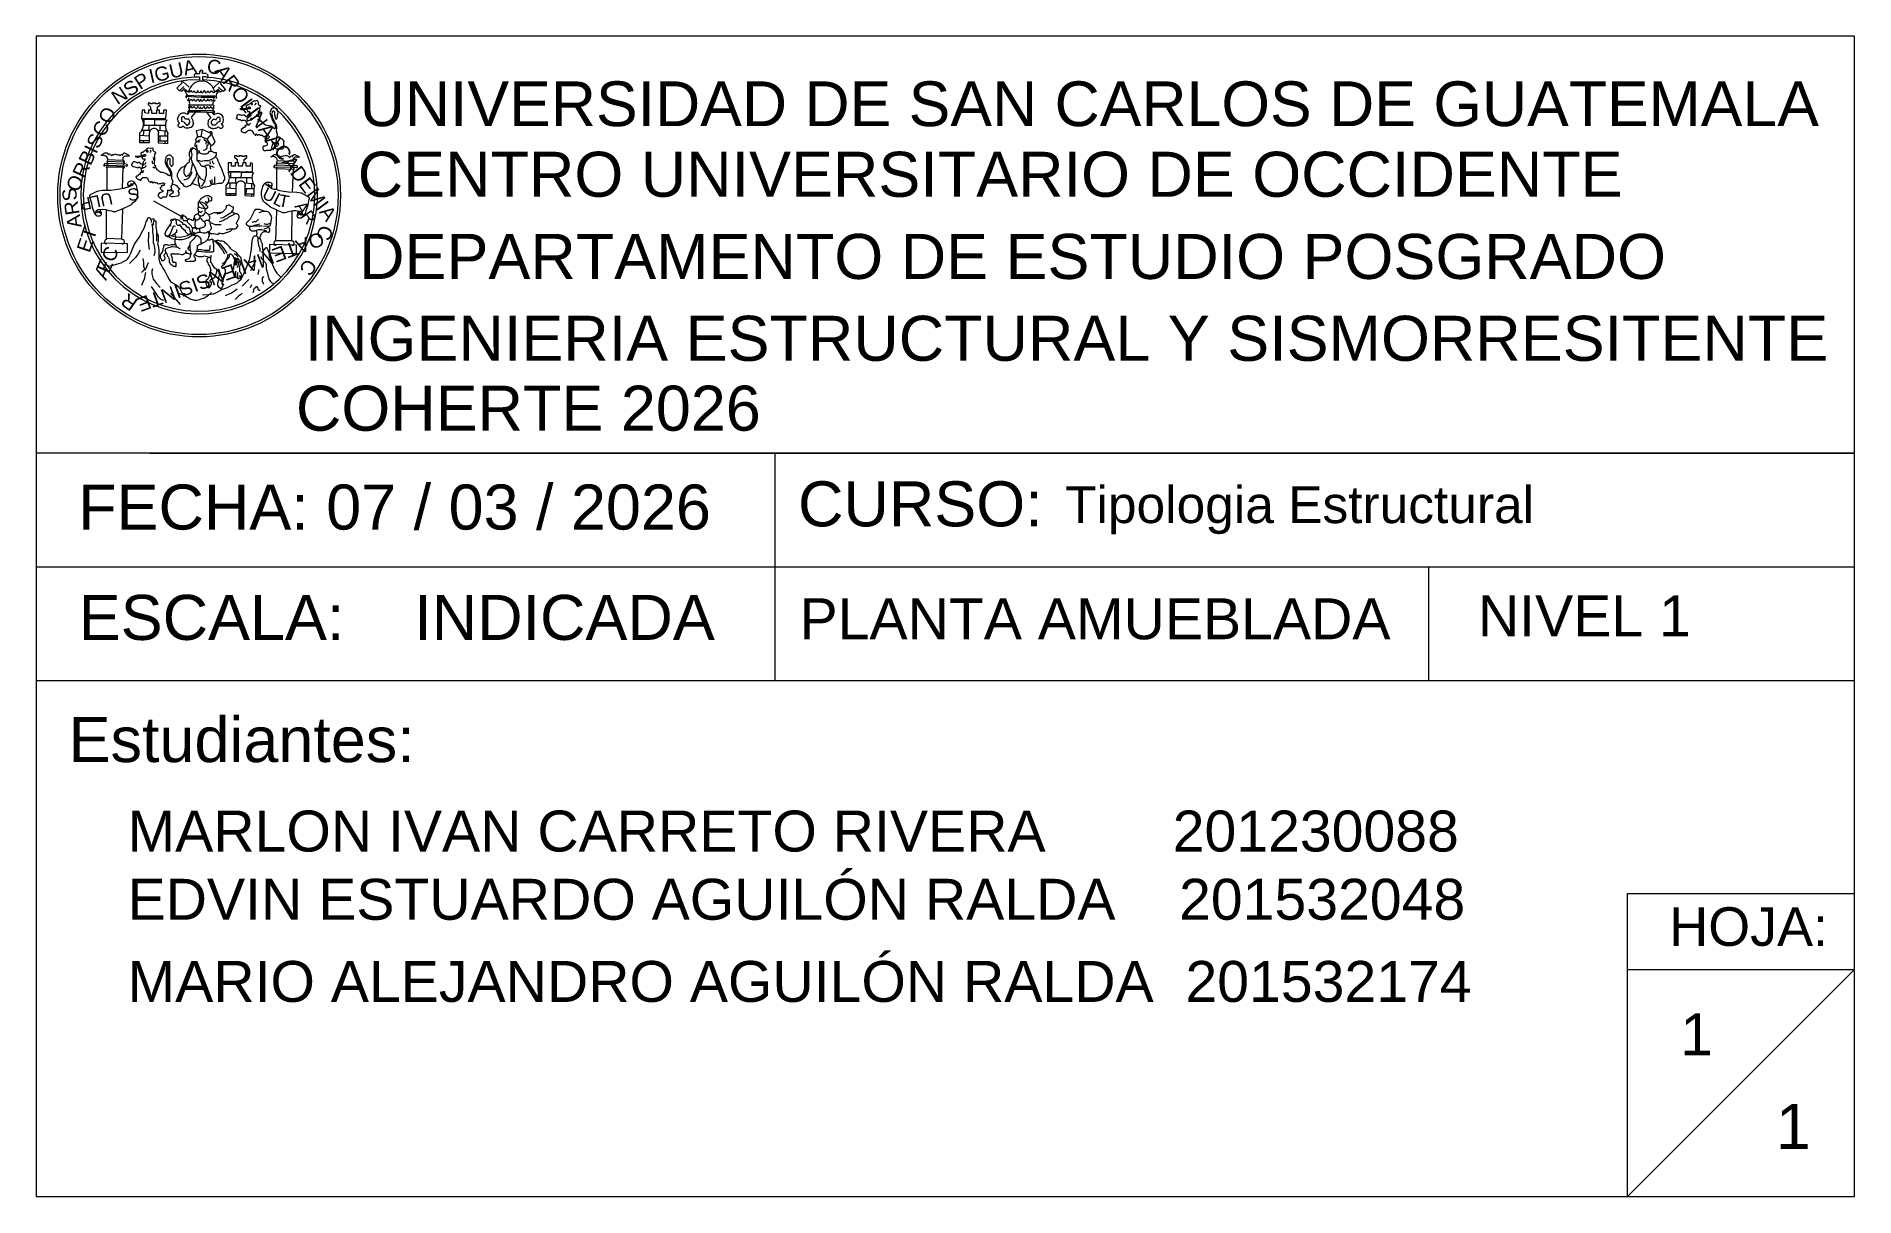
# Model space of a CAD drawing. Header units: millimetres. Extents: x -10 to 320, y -26 to 94.
# Drawn here: x 114.34 to 126.34, y -26.06 to -18.4 of the extents above; entities that cross this region are included whole.
import ezdxf

# ---------------------------------------------------------------- set-up
doc = ezdxf.new("R2010")
doc.units = ezdxf.units.MM
doc.header["$LTSCALE"] = 0.05
for name, color, linetype in [('PDF_0', 7, 'Continuous'), ('PDF_0.2', 7, 'Continuous'), ('PDF_COTAS', 7, 'Continuous'), ('PDF_Text', 7, 'Continuous')]:
    doc.layers.add(name, color=color, linetype=linetype)
doc.styles.add('PDF ArialMT', font='arial.ttf')
doc.styles.add('PDF BaskOldFace', font='arial.ttf')
doc.styles.add('PDF TimesNewRomanPSMT', font='arial.ttf')

msp = doc.modelspace()

# ---------------------------------------------------------------- texts
at = {"layer": 'PDF_Text', "attachment_point": 4, "style": 'PDF TimesNewRomanPSMT'}
for s, insert, char_height, rotation in [('IGUA', (115.088, -18.669), 0.0927, 12.9422), ('C', (115.47, -18.6), 0.0921, 354.2879), ('NSP', (114.853, -18.82), 0.0927, 33.4505), ('AROLINAACADEMIA', (115.552, -18.605), 0.09267, 306.5708), ('ORBISCO', (114.576, -19.417), 0.0927, 64.491), ('ARS', (114.598, -19.667), 0.0927, 98.9914), ('S', (114.946, -19.453), 0.08, 10.3044), ('UL', (115.844, -19.432), 0.08, 333.5007), ('ULP', (114.845, -19.47), 0.08, 191.7375), ('T', (115.943, -19.483), 0.08, 349.3814), ('AR', (116.077, -19.502), 0.08, 304.4586), ('ET', (114.651, -19.821), 0.0927, 71.5987), ('C', (116.26, -19.656), 0.0927, 252.4767), ('ÆC', (114.76, -20.001), 0.0927, 66.5381), ('OATEMALENSISINTE', (116.237, -19.732), 0.09267, 200.064), ('C', (116.164, -19.889), 0.0927, 234.7839), ('R', (114.994, -20.184), 0.0927, 144.7818)]:
    msp.add_mtext(s, dxfattribs=dict(at, insert=insert, char_height=char_height, rotation=rotation))
at = {"layer": 'PDF_Text', "attachment_point": 4}
for s, insert, char_height, style in [('UNIVERSIDAD DE SAN CARLOS DE GUATEMALA', (116.477, -18.85), 0.29535, 'PDF BaskOldFace'), ('CENTRO UNIVERSITARIO DE OCCIDENTE', (116.464, -19.315), 0.29707, 'PDF BaskOldFace'), ('DEPARTAMENTO DE ESTUDIO POSGRADO', (116.473, -19.857), 0.29707, 'PDF BaskOldFace'), ('INGENIERIA ESTRUCTURAL Y SISMORRESITENTE ', (116.114, -20.397), 0.29707, 'PDF BaskOldFace'), ('COHERTE 2026', (116.056, -20.858), 0.29707, 'PDF BaskOldFace'), ('FECHA: 07 / 03 / 2026', (114.619, -21.51), 0.29707, 'PDF BaskOldFace'), ('CURSO:  ', (119.369, -21.489), 0.2971, 'PDF BaskOldFace'), ('ESCALA:    INDICADA', (114.623, -22.238), 0.29707, 'PDF BaskOldFace'), ('PLANTA AMUEBLADA', (119.379, -22.247), 0.27006, 'PDF BaskOldFace'), ('NIVEL 1 ', (123.855, -22.226), 0.2701, 'PDF BaskOldFace'), ('HOJA:', (125.118, -24.277), 0.2546, 'PDF BaskOldFace'), ('1', (125.19, -24.986), 0.277, 'PDF ArialMT'), ('1', (125.821, -25.593), 0.297, 'PDF BaskOldFace')]:
    msp.add_mtext(s, dxfattribs=dict(at, insert=insert, char_height=char_height, style=style))
at = {"layer": 'PDF_Text', "attachment_point": 4, "style": 'PDF BaskOldFace'}
for s, insert, char_height, width in [('Tipologia Estructural', (121.131, -21.529), 0.24306, 4.21668), ('Estudiantes:', (114.556, -23.044), 0.29707, 2.88413), ('MARLON IVAN CARRETO RIVERA        201230088', (114.945, -23.647), 0.27006, 8.89411), ('EDVIN ESTUARDO AGUILÓN RALDA    201532048', (114.945, -24.097), 0.27006, 9.27636), ('MARIO ALEJANDRO AGUILÓN RALDA  201532174', (114.945, -24.639), 0.27006, 8.84411)]:
    msp.add_mtext(s, dxfattribs=dict(at, insert=insert, char_height=char_height, width=width))

# ---------------------------------------------------------------- linework, layer by layer
at = {"lineweight": 13, "ltscale": 0.13}
for p, q in [((123.529, -21.902), (123.529, -22.652)), ((124.842, -24.058), (126.341, -24.058))]:
    msp.add_line(p, q, dxfattribs=at)
at = {"layer": 'PDF_0', "lineweight": 18}
msp.add_lwpolyline([(126.341, -19.402), (126.341, -18.403), (114.343, -18.403), (114.343, -26.056), (126.341, -26.056)], close=True, dxfattribs=at)
for points in [[(115.093, -21.153), (126.341, -21.153), (114.343, -21.153)], [(119.216, -21.153), (119.216, -22.652)], [(114.343, -21.902), (126.341, -21.902)], [(114.343, -22.652), (126.341, -22.652)], [(124.842, -24.558), (126.341, -24.558), (124.842, -26.056), (124.842, -24.058)]]:
    msp.add_lwpolyline(points, dxfattribs=at)
at = {"layer": 'PDF_0.2', "lineweight": 9}
for points in [[(115.304, -18.712), (115.27, -18.746), (115.287, -18.763), (115.317, -18.734)], [(115.351, -18.738), (115.309, -18.7)], [(115.393, -18.649), (115.423, -18.649), (115.423, -18.632)], [(115.393, -18.67), (115.419, -18.67), (115.419, -18.691)], [(115.465, -18.649), (115.44, -18.649), (115.44, -18.632)], [(115.465, -18.67), (115.44, -18.67), (115.44, -18.691)], [(115.512, -18.742), (115.554, -18.704)], [(115.292, -18.759), (115.3, -18.767), (115.321, -18.746)], [(115.334, -18.763), (115.325, -18.755), (115.317, -18.759), (115.313, -18.755)], [(115.541, -18.767), (115.533, -18.767), (115.529, -18.767), (115.52, -18.767), (115.516, -18.772), (115.512, -18.776), (115.507, -18.772), (115.503, -18.767), (115.499, -18.767), (115.495, -18.763), (115.495, -18.767), (115.491, -18.767), (115.491, -18.772), (115.486, -18.776), (115.482, -18.772), (115.478, -18.767), (115.478, -18.763), (115.474, -18.767), (115.469, -18.772), (115.465, -18.776), (115.461, -18.776), (115.457, -18.772), (115.457, -18.767), (115.452, -18.763), (115.448, -18.763), (115.444, -18.772), (115.44, -18.776), (115.436, -18.776), (115.436, -18.772), (115.431, -18.767), (115.431, -18.763), (115.427, -18.767), (115.427, -18.772), (115.423, -18.776), (115.414, -18.772), (115.41, -18.763), (115.406, -18.763), (115.402, -18.772), (115.402, -18.776), (115.397, -18.776), (115.389, -18.772), (115.385, -18.763), (115.38, -18.767), (115.376, -18.772), (115.372, -18.772), (115.368, -18.767), (115.368, -18.763), (115.364, -18.763), (115.359, -18.767), (115.355, -18.772), (115.351, -18.772), (115.347, -18.772), (115.342, -18.767), (115.338, -18.767), (115.334, -18.763), (115.325, -18.763), (115.321, -18.763)], [(115.524, -18.797), (115.431, -18.797), (115.334, -18.793)], [(115.524, -18.806), (115.431, -18.806), (115.334, -18.801)], [(115.338, -18.822), (115.342, -18.822), (115.347, -18.822), (115.351, -18.827), (115.355, -18.827), (115.359, -18.822), (115.364, -18.818), (115.368, -18.822), (115.372, -18.827), (115.376, -18.827), (115.38, -18.822), (115.38, -18.818), (115.385, -18.818), (115.389, -18.827), (115.397, -18.831), (115.402, -18.827), (115.406, -18.818), (115.41, -18.818), (115.414, -18.827), (115.423, -18.831), (115.427, -18.827), (115.427, -18.818)], [(115.52, -18.827), (115.516, -18.827), (115.512, -18.827), (115.507, -18.827), (115.503, -18.831), (115.503, -18.827), (115.499, -18.822), (115.495, -18.818), (115.495, -18.822), (115.491, -18.822), (115.486, -18.827), (115.486, -18.831), (115.482, -18.827), (115.478, -18.822), (115.478, -18.818), (115.474, -18.818), (115.469, -18.827), (115.461, -18.831), (115.457, -18.827), (115.452, -18.822), (115.452, -18.818), (115.448, -18.818), (115.444, -18.827), (115.44, -18.831), (115.436, -18.831), (115.431, -18.827), (115.431, -18.818)], [(115.529, -18.767), (115.537, -18.759), (115.541, -18.763), (115.55, -18.759)], [(115.567, -18.763), (115.558, -18.772), (115.541, -18.75)], [(115.558, -18.717), (115.592, -18.755), (115.575, -18.767), (115.546, -18.738)], [(115.042, -18.949), (115.198, -18.954)], [(115.055, -18.988), (115.055, -18.949)], [(115.143, -18.89), (115.143, -18.869), (115.16, -18.856), (115.16, -18.844), (115.148, -18.844), (115.148, -18.848), (115.131, -18.848), (115.131, -18.844), (115.122, -18.844), (115.11, -18.844), (115.11, -18.848), (115.097, -18.848), (115.097, -18.844), (115.08, -18.844), (115.08, -18.852), (115.097, -18.869), (115.097, -18.89)], [(115.088, -18.949), (115.088, -18.945)], [(115.126, -18.988), (115.126, -18.949)], [(115.16, -18.954), (115.16, -18.945)], [(115.198, -18.954), (115.198, -18.954)], [(115.393, -18.903), (115.364, -18.937), (115.372, -18.949), (115.376, -18.958), (115.376, -18.966), (115.38, -18.975), (115.376, -18.983), (115.376, -18.992), (115.372, -18.996), (115.364, -19.004), (115.355, -19.004), (115.347, -19.009), (115.338, -19.009), (115.33, -19.009), (115.321, -19.004), (115.309, -18.996), (115.3, -19.004), (115.292, -19.004), (115.287, -19.004), (115.283, -19), (115.279, -18.996), (115.279, -18.992), (115.279, -18.988), (115.283, -18.979), (115.287, -18.979), (115.287, -18.975), (115.283, -18.971), (115.279, -18.966), (115.279, -18.958), (115.275, -18.949), (115.279, -18.937), (115.283, -18.928), (115.287, -18.92), (115.296, -18.911), (115.309, -18.907), (115.321, -18.907), (115.33, -18.911), (115.342, -18.916), (115.351, -18.903)], [(115.512, -18.873), (115.503, -18.877), (115.499, -18.877), (115.499, -18.873), (115.495, -18.869), (115.491, -18.869), (115.491, -18.873), (115.486, -18.877), (115.482, -18.877), (115.478, -18.877), (115.478, -18.873), (115.474, -18.869), (115.465, -18.873), (115.461, -18.882), (115.457, -18.882), (115.457, -18.877), (115.452, -18.869), (115.448, -18.865), (115.448, -18.869), (115.444, -18.873), (115.436, -18.882), (115.431, -18.877), (115.427, -18.869), (115.427, -18.877), (115.423, -18.877), (115.423, -18.882), (115.414, -18.873), (115.41, -18.869), (115.41, -18.865), (115.406, -18.865), (115.406, -18.869), (115.402, -18.877), (115.397, -18.882), (115.389, -18.873), (115.385, -18.869), (115.385, -18.865), (115.38, -18.869), (115.376, -18.873), (115.372, -18.877), (115.372, -18.873), (115.368, -18.873), (115.368, -18.869), (115.364, -18.865), (115.364, -18.869), (115.359, -18.869), (115.355, -18.873), (115.355, -18.877), (115.351, -18.873), (115.347, -18.869)], [(115.512, -18.894), (115.427, -18.894), (115.347, -18.894)], [(115.512, -18.907), (115.427, -18.903), (115.347, -18.903)], [(115.465, -18.903), (115.495, -18.941), (115.482, -18.954), (115.478, -18.958), (115.478, -18.966), (115.474, -18.975), (115.474, -18.983), (115.478, -18.992), (115.482, -19), (115.491, -19.004), (115.495, -19.009), (115.503, -19.009), (115.512, -19.013), (115.52, -19.009), (115.529, -19.009), (115.546, -19), (115.554, -19.009), (115.558, -19.009), (115.567, -19.009), (115.571, -19.004), (115.575, -19), (115.575, -18.996), (115.575, -18.992), (115.571, -18.988), (115.567, -18.983), (115.563, -18.979), (115.567, -18.979), (115.571, -18.975), (115.575, -18.971), (115.575, -18.966), (115.579, -18.954), (115.575, -18.941), (115.575, -18.933), (115.567, -18.924), (115.558, -18.916), (115.546, -18.911), (115.537, -18.911), (115.524, -18.916), (115.516, -18.92), (115.503, -18.903)], [(115.728, -18.962), (115.719, -18.958), (115.715, -18.958), (115.706, -18.958), (115.702, -18.958), (115.698, -18.962), (115.69, -18.954), (115.677, -18.954), (115.673, -18.949), (115.668, -18.949), (115.664, -18.945), (115.664, -18.941), (115.668, -18.937), (115.668, -18.928), (115.668, -18.924), (115.673, -18.92), (115.677, -18.916), (115.685, -18.92), (115.694, -18.92), (115.698, -18.924), (115.702, -18.924), (115.711, -18.92), (115.715, -18.92), (115.723, -18.928), (115.732, -18.933), (115.736, -18.937), (115.74, -18.941)], [(115.745, -18.958), (115.757, -18.954), (115.766, -18.941)], [(115.749, -18.937), (115.753, -18.928), (115.762, -18.92)], [(115.787, -18.844), (115.791, -18.844), (115.791, -18.848), (115.783, -18.856)], [(115.804, -18.937), (115.8, -18.924), (115.8, -18.916)], [(115.817, -18.962), (115.812, -18.962), (115.808, -18.958), (115.804, -18.949)], [(115.808, -18.911), (115.808, -18.903), (115.808, -18.894)], [(115.088, -19.038), (115.088, -19.106), (115.025, -19.106), (115.025, -19.038)], [(115.025, -19.055), (115.088, -19.06), (115.088, -19.093), (115.025, -19.093)], [(115.038, -19.021), (115.093, -19.021)], [(115.046, -18.988), (115.19, -18.988)], [(115.05, -19.055), (115.055, -19.021)], [(115.088, -19.021), (115.088, -18.988)], [(115.143, -19.021), (115.198, -19.026)], [(115.148, -19.038), (115.148, -19.106), (115.211, -19.11), (115.211, -19.038)], [(115.148, -19.06), (115.211, -19.06)], [(115.16, -19.021), (115.16, -18.988)], [(115.16, -19.093), (115.16, -19.06)], [(115.194, -19.06), (115.194, -19.026)], [(115.406, -19.064), (115.397, -19.076), (115.393, -19.085), (115.393, -19.089), (115.397, -19.093), (115.397, -19.098), (115.393, -19.106), (115.389, -19.115), (115.389, -19.119), (115.389, -19.123), (115.389, -19.127), (115.393, -19.127), (115.397, -19.127), (115.402, -19.127), (115.402, -19.123), (115.402, -19.119)], [(115.499, -19.047), (115.44, -19.017), (115.397, -19.026), (115.406, -19.064), (115.431, -19.064)], [(115.469, -19.081), (115.431, -19.064), (115.44, -19.017)], [(115.452, -19.072), (115.448, -19.081), (115.452, -19.085), (115.461, -19.093), (115.461, -19.098), (115.465, -19.102), (115.461, -19.11), (115.461, -19.115)], [(115.499, -19.123), (115.512, -19.115), (115.524, -19.098), (115.499, -19.047), (115.469, -19.081), (115.495, -19.123), (115.491, -19.14), (115.495, -19.153), (115.495, -19.161)], [(115.74, -18.988), (115.749, -18.983), (115.757, -18.975)], [(115.935, -19.064), (115.948, -19.068), (115.96, -19.076), (115.965, -19.081), (115.969, -19.085), (115.973, -19.093), (115.977, -19.098), (115.973, -19.102), (115.973, -19.106), (115.973, -19.11), (115.973, -19.119), (115.973, -19.123), (115.977, -19.132), (115.973, -19.14), (115.969, -19.144), (115.965, -19.148), (115.935, -19.148), (115.927, -19.148), (115.918, -19.144), (115.914, -19.14), (115.918, -19.136), (115.927, -19.127), (115.931, -19.127), (115.939, -19.123), (115.939, -19.119), (115.944, -19.115), (115.939, -19.11), (115.935, -19.11), (115.931, -19.11), (115.927, -19.106), (115.927, -19.102), (115.927, -19.098)], [(114.817, -19.178), (114.813, -19.174), (114.805, -19.174), (114.801, -19.174), (114.792, -19.174), (114.784, -19.178), (114.775, -19.187), (114.771, -19.187), (114.771, -19.191), (114.775, -19.187), (114.784, -19.187), (114.792, -19.187), (114.796, -19.191), (114.801, -19.191), (114.809, -19.199), (114.809, -19.203), (114.813, -19.208), (114.813, -19.216), (114.915, -19.22), (114.915, -19.212), (114.915, -19.203), (114.919, -19.199), (114.923, -19.195), (114.932, -19.191), (114.936, -19.191), (114.944, -19.191), (114.953, -19.191), (114.957, -19.191), (114.953, -19.191), (114.953, -19.187), (114.944, -19.182), (114.936, -19.178), (114.928, -19.174), (114.923, -19.174), (114.915, -19.178), (114.911, -19.182)], [(115.05, -19.106), (115.05, -19.093)], [(115.093, -19.153), (115.097, -19.157), (115.101, -19.161), (115.093, -19.17)], [(115.148, -19.093), (115.211, -19.093)], [(115.194, -19.11), (115.194, -19.093)], [(115.385, -19.144), (115.38, -19.14), (115.376, -19.136), (115.372, -19.14), (115.364, -19.144), (115.359, -19.153), (115.355, -19.161), (115.351, -19.17), (115.351, -19.182), (115.351, -19.191), (115.355, -19.199), (115.355, -19.212), (115.351, -19.22), (115.351, -19.233), (115.347, -19.237), (115.342, -19.237), (115.334, -19.246), (115.33, -19.254), (115.321, -19.271), (115.317, -19.284), (115.317, -19.292), (115.317, -19.305), (115.321, -19.314), (115.325, -19.322), (115.33, -19.326), (115.334, -19.326), (115.338, -19.326), (115.342, -19.322), (115.351, -19.314), (115.355, -19.305), (115.364, -19.297), (115.368, -19.28), (115.372, -19.259), (115.376, -19.237)], [(115.448, -19.356), (115.44, -19.347), (115.427, -19.343), (115.423, -19.33), (115.414, -19.322), (115.402, -19.301), (115.393, -19.275), (115.385, -19.254), (115.372, -19.233), (115.372, -19.225), (115.368, -19.22), (115.368, -19.208), (115.372, -19.182), (115.368, -19.17), (115.368, -19.157), (115.368, -19.153), (115.372, -19.148), (115.376, -19.144), (115.38, -19.14), (115.389, -19.144), (115.393, -19.148), (115.402, -19.157), (115.402, -19.17), (115.402, -19.182), (115.402, -19.195), (115.402, -19.208), (115.402, -19.22), (115.406, -19.225), (115.41, -19.229), (115.419, -19.237), (115.427, -19.25), (115.431, -19.254), (115.436, -19.259), (115.44, -19.259), (115.448, -19.259)], [(115.419, -19.17), (115.419, -19.161), (115.414, -19.161), (115.41, -19.161), (115.406, -19.161), (115.402, -19.157), (115.402, -19.153), (115.406, -19.148), (115.402, -19.144), (115.402, -19.14), (115.402, -19.136), (115.402, -19.132), (115.402, -19.127)], [(115.427, -19.089), (115.419, -19.089), (115.41, -19.093), (115.406, -19.098), (115.41, -19.098), (115.414, -19.098), (115.419, -19.098), (115.414, -19.098), (115.41, -19.093)], [(115.406, -19.178), (115.41, -19.174), (115.414, -19.17), (115.419, -19.17), (115.427, -19.174), (115.44, -19.178), (115.452, -19.178), (115.465, -19.178), (115.474, -19.174), (115.478, -19.174), (115.486, -19.161), (115.495, -19.161), (115.499, -19.161), (115.507, -19.165), (115.516, -19.17), (115.52, -19.17), (115.524, -19.17), (115.529, -19.17), (115.529, -19.174), (115.529, -19.178), (115.529, -19.187), (115.524, -19.195), (115.52, -19.203), (115.507, -19.212), (115.499, -19.216), (115.478, -19.225), (115.465, -19.225), (115.452, -19.225), (115.431, -19.229), (115.419, -19.225), (115.406, -19.225)], [(115.524, -19.195), (115.537, -19.208), (115.541, -19.225), (115.55, -19.242), (115.554, -19.254), (115.563, -19.271), (115.567, -19.284), (115.579, -19.314), (115.584, -19.33), (115.584, -19.347), (115.579, -19.356), (115.575, -19.364), (115.571, -19.369), (115.563, -19.373), (115.546, -19.373), (115.533, -19.377), (115.516, -19.381), (115.499, -19.381), (115.491, -19.39), (115.482, -19.394), (115.461, -19.398), (115.452, -19.398), (115.44, -19.402), (115.436, -19.407), (115.431, -19.407), (115.427, -19.402), (115.423, -19.398), (115.419, -19.381), (115.414, -19.364), (115.414, -19.33)], [(115.469, -19.098), (115.478, -19.102), (115.478, -19.115), (115.474, -19.119), (115.474, -19.123), (115.469, -19.123), (115.469, -19.132), (115.469, -19.136), (115.469, -19.14), (115.465, -19.144), (115.465, -19.148), (115.452, -19.153), (115.444, -19.157)], [(115.715, -19.237), (115.715, -19.216), (115.732, -19.203), (115.732, -19.191), (115.719, -19.191), (115.719, -19.195), (115.702, -19.195), (115.702, -19.191), (115.694, -19.191), (115.681, -19.191), (115.681, -19.195), (115.668, -19.195), (115.668, -19.191), (115.651, -19.191), (115.651, -19.199), (115.668, -19.216), (115.668, -19.237)], [(116.032, -19.191), (116.037, -19.187), (116.045, -19.182), (116.049, -19.182), (116.058, -19.187), (116.066, -19.191), (116.075, -19.195), (116.075, -19.199), (116.079, -19.199), (116.075, -19.199), (116.066, -19.199), (116.058, -19.199), (116.054, -19.199), (116.045, -19.203), (116.041, -19.208), (116.037, -19.212), (116.037, -19.22), (116.037, -19.229), (115.931, -19.225), (115.935, -19.22), (115.931, -19.212), (115.931, -19.208), (115.922, -19.199), (115.918, -19.199), (115.91, -19.195), (115.905, -19.195), (115.897, -19.195), (115.893, -19.199), (115.893, -19.195), (115.897, -19.195), (115.905, -19.187), (115.914, -19.182), (115.922, -19.182), (115.927, -19.182), (115.935, -19.182), (115.939, -19.187)], [(114.936, -19.246), (114.792, -19.242)], [(114.822, -19.254), (114.792, -19.254)], [(114.936, -19.259), (114.809, -19.254)], [(114.911, -19.407), (114.915, -19.267), (114.809, -19.267), (114.809, -19.419)], [(114.915, -19.233), (114.813, -19.229)], [(115.038, -19.275), (115.029, -19.271), (115.021, -19.267), (115.016, -19.271), (115.012, -19.271), (115.008, -19.271), (114.995, -19.267), (114.987, -19.263), (114.983, -19.263), (114.978, -19.259), (114.974, -19.254), (114.974, -19.25), (114.974, -19.246), (114.978, -19.242), (114.978, -19.237), (114.983, -19.233), (114.987, -19.229), (114.991, -19.229), (115.004, -19.233), (115.008, -19.237), (115.012, -19.237), (115.016, -19.233), (115.021, -19.233), (115.029, -19.242), (115.042, -19.246), (115.046, -19.246), (115.046, -19.254)], [(115.038, -19.297), (115.046, -19.292), (115.055, -19.288)], [(115.05, -19.271), (115.063, -19.263), (115.071, -19.254)], [(115.055, -19.246), (115.063, -19.242), (115.067, -19.233)], [(115.114, -19.246), (115.11, -19.237), (115.11, -19.225)], [(115.118, -19.22), (115.118, -19.212), (115.114, -19.203)], [(115.126, -19.275), (115.122, -19.271), (115.118, -19.271), (115.114, -19.263)], [(115.402, -19.297), (115.397, -19.314), (115.397, -19.326), (115.393, -19.335), (115.372, -19.369), (115.359, -19.386), (115.351, -19.39), (115.342, -19.394), (115.334, -19.398), (115.325, -19.394), (115.321, -19.394), (115.317, -19.386), (115.309, -19.377), (115.304, -19.373), (115.296, -19.364), (115.283, -19.347), (115.279, -19.339), (115.275, -19.33), (115.275, -19.318), (115.275, -19.309), (115.279, -19.301), (115.283, -19.292), (115.296, -19.275), (115.304, -19.267), (115.313, -19.263), (115.321, -19.259), (115.33, -19.25)], [(115.317, -19.347), (115.325, -19.347), (115.338, -19.343), (115.347, -19.339), (115.351, -19.335), (115.364, -19.314), (115.372, -19.297)], [(115.431, -19.386), (115.431, -19.39), (115.436, -19.39), (115.44, -19.386), (115.444, -19.377), (115.452, -19.364), (115.457, -19.352), (115.461, -19.33), (115.465, -19.318), (115.465, -19.305), (115.465, -19.292), (115.465, -19.28), (115.461, -19.267), (115.457, -19.263), (115.452, -19.263), (115.448, -19.263), (115.448, -19.259), (115.452, -19.259), (115.469, -19.25), (115.478, -19.25), (115.482, -19.25), (115.486, -19.254), (115.491, -19.259)], [(115.495, -19.246), (115.491, -19.237), (115.491, -19.229)], [(115.495, -19.28), (115.491, -19.267), (115.491, -19.259), (115.495, -19.259), (115.503, -19.259), (115.507, -19.263), (115.516, -19.267)], [(115.516, -19.246), (115.507, -19.237), (115.507, -19.233), (115.503, -19.225)], [(115.613, -19.297), (115.77, -19.301)], [(115.626, -19.335), (115.626, -19.297)], [(115.66, -19.297), (115.66, -19.292)], [(115.694, -19.335), (115.698, -19.297)], [(115.732, -19.301), (115.732, -19.292)], [(115.766, -19.301), (115.766, -19.301)], [(115.914, -19.25), (116.058, -19.254)], [(115.914, -19.263), (116.037, -19.267)], [(115.931, -19.237), (116.037, -19.242)], [(115.931, -19.415), (115.931, -19.275), (116.037, -19.28), (116.032, -19.432)], [(116.024, -19.267), (116.058, -19.267)], [(114.991, -19.364), (114.983, -19.377), (114.974, -19.386), (114.961, -19.394), (114.949, -19.398), (114.932, -19.402), (114.919, -19.407), (114.894, -19.411), (114.864, -19.415), (114.834, -19.419), (114.779, -19.419), (114.75, -19.424), (114.737, -19.428), (114.724, -19.436), (114.699, -19.449), (114.695, -19.453), (114.695, -19.462), (114.699, -19.474), (114.707, -19.504), (114.712, -19.529), (114.716, -19.542), (114.72, -19.555), (114.724, -19.568), (114.733, -19.58)], [(114.767, -19.572), (114.762, -19.568), (114.758, -19.563), (114.754, -19.563), (114.745, -19.568), (114.745, -19.563), (114.75, -19.559), (114.754, -19.559), (114.762, -19.559), (114.767, -19.559), (114.771, -19.563), (114.771, -19.572), (114.771, -19.576), (114.771, -19.58), (114.767, -19.584), (114.762, -19.589), (114.758, -19.589), (114.754, -19.589), (114.745, -19.589), (114.741, -19.589), (114.737, -19.584), (114.737, -19.58), (114.733, -19.576), (114.733, -19.572), (114.737, -19.559), (114.737, -19.555), (114.741, -19.551), (114.75, -19.546), (114.762, -19.546), (114.779, -19.542), (114.801, -19.546), (114.822, -19.551), (114.839, -19.555), (114.847, -19.559), (114.86, -19.559), (114.868, -19.559), (114.877, -19.555), (114.898, -19.546), (114.915, -19.538), (114.953, -19.521), (114.97, -19.513), (114.983, -19.5), (114.999, -19.487), (115.004, -19.479), (115.008, -19.47), (115.012, -19.449), (115.012, -19.428), (115.008, -19.407), (115.004, -19.39), (114.999, -19.381), (114.995, -19.373), (114.991, -19.364), (114.983, -19.36), (114.97, -19.356), (114.961, -19.36), (114.953, -19.364), (114.949, -19.364), (114.944, -19.373), (114.944, -19.377), (114.944, -19.381), (114.949, -19.386), (114.953, -19.386), (114.957, -19.386), (114.966, -19.381), (114.966, -19.377), (114.97, -19.373), (114.974, -19.386)], [(114.944, -19.381), (114.949, -19.398)], [(115.241, -19.377), (115.253, -19.381), (115.27, -19.386), (115.27, -19.394), (115.279, -19.398), (115.279, -19.402), (115.287, -19.407), (115.287, -19.411), (115.283, -19.415), (115.279, -19.419), (115.279, -19.428), (115.283, -19.436), (115.283, -19.441), (115.283, -19.449), (115.279, -19.457), (115.275, -19.457), (115.245, -19.462), (115.237, -19.462), (115.228, -19.457), (115.224, -19.457), (115.224, -19.453), (115.224, -19.449), (115.228, -19.445), (115.232, -19.441), (115.241, -19.436), (115.249, -19.432), (115.249, -19.428), (115.249, -19.424), (115.245, -19.424), (115.237, -19.424), (115.237, -19.419), (115.237, -19.415), (115.237, -19.407)], [(115.368, -19.373), (115.38, -19.377), (115.393, -19.381), (115.419, -19.386)], [(115.499, -19.381), (115.495, -19.369), (115.491, -19.352)], [(115.499, -19.377), (115.503, -19.369), (115.503, -19.347)], [(115.512, -19.381), (115.52, -19.369), (115.52, -19.339), (115.52, -19.33)], [(115.66, -19.386), (115.66, -19.453), (115.596, -19.453), (115.596, -19.386)], [(115.596, -19.402), (115.66, -19.407), (115.66, -19.441), (115.596, -19.441)], [(115.609, -19.369), (115.664, -19.369)], [(115.618, -19.335), (115.762, -19.335)], [(115.622, -19.402), (115.622, -19.369)], [(115.66, -19.369), (115.66, -19.335)], [(115.715, -19.369), (115.77, -19.373)], [(115.719, -19.386), (115.719, -19.453), (115.778, -19.457), (115.783, -19.386)], [(115.719, -19.407), (115.783, -19.407)], [(115.728, -19.441), (115.732, -19.407)], [(115.732, -19.369), (115.732, -19.335)], [(115.766, -19.407), (115.766, -19.373)], [(116.071, -19.584), (116.075, -19.576), (116.079, -19.576), (116.083, -19.576), (116.087, -19.58), (116.092, -19.58), (116.092, -19.576), (116.087, -19.572), (116.079, -19.568), (116.075, -19.568), (116.071, -19.572), (116.066, -19.576), (116.066, -19.58), (116.062, -19.589), (116.066, -19.593), (116.066, -19.597), (116.071, -19.601), (116.079, -19.601), (116.083, -19.601), (116.087, -19.601), (116.092, -19.601), (116.096, -19.597), (116.1, -19.593), (116.104, -19.589), (116.104, -19.584), (116.1, -19.572), (116.096, -19.568), (116.096, -19.563), (116.087, -19.559), (116.075, -19.559), (116.058, -19.555), (116.037, -19.555), (116.016, -19.559), (115.999, -19.563), (115.986, -19.568), (115.977, -19.568), (115.969, -19.568), (115.96, -19.563), (115.939, -19.555), (115.922, -19.546), (115.889, -19.529), (115.872, -19.517), (115.855, -19.504), (115.842, -19.491), (115.838, -19.483), (115.833, -19.47), (115.829, -19.453), (115.829, -19.432), (115.833, -19.411), (115.838, -19.394), (115.842, -19.386), (115.846, -19.377), (115.855, -19.369), (115.863, -19.364), (115.872, -19.364), (115.884, -19.364), (115.893, -19.369), (115.897, -19.373), (115.897, -19.377), (115.897, -19.381), (115.897, -19.39), (115.893, -19.39), (115.889, -19.39), (115.884, -19.39), (115.88, -19.386), (115.876, -19.381), (115.876, -19.377), (115.867, -19.39)], [(115.85, -19.369), (115.859, -19.381), (115.872, -19.39), (115.884, -19.398), (115.897, -19.407), (115.91, -19.411), (115.922, -19.411), (115.948, -19.419), (115.977, -19.424), (116.007, -19.428), (116.062, -19.432), (116.092, -19.436), (116.104, -19.441), (116.117, -19.449), (116.138, -19.462), (116.143, -19.466), (116.143, -19.474), (116.138, -19.487), (116.134, -19.517), (116.126, -19.542), (116.121, -19.555), (116.117, -19.572), (116.109, -19.58), (116.1, -19.593)], [(115.897, -19.386), (115.893, -19.402)], [(114.771, -19.572), (114.767, -19.546)], [(114.911, -19.542), (114.906, -19.741), (114.805, -19.737), (114.805, -19.546)], [(115.296, -19.589), (115.118, -19.491)], [(115.41, -19.521), (115.41, -19.529), (115.406, -19.538), (115.41, -19.542), (115.41, -19.546), (115.41, -19.555), (115.41, -19.559), (115.414, -19.559), (115.419, -19.559), (115.427, -19.563), (115.431, -19.563), (115.436, -19.559), (115.44, -19.555)], [(115.461, -19.568), (115.457, -19.559), (115.457, -19.542), (115.457, -19.538), (115.461, -19.538), (115.469, -19.538), (115.469, -19.534), (115.474, -19.534), (115.474, -19.525), (115.469, -19.521), (115.461, -19.513), (115.448, -19.504), (115.44, -19.5), (115.427, -19.496), (115.423, -19.496), (115.414, -19.496), (115.41, -19.5), (115.41, -19.508), (115.41, -19.513), (115.41, -19.521), (115.414, -19.525), (115.419, -19.529), (115.431, -19.534), (115.452, -19.538)], [(115.457, -19.538), (115.444, -19.521), (115.431, -19.508), (115.423, -19.5), (115.419, -19.491), (115.419, -19.487), (115.423, -19.483), (115.431, -19.474), (115.431, -19.47), (115.44, -19.466), (115.452, -19.457), (115.465, -19.453), (115.482, -19.453), (115.486, -19.457), (115.495, -19.462), (115.499, -19.466), (115.499, -19.474), (115.499, -19.479), (115.499, -19.483), (115.499, -19.487), (115.495, -19.491), (115.491, -19.491), (115.482, -19.491)], [(115.457, -19.491), (115.461, -19.496), (115.465, -19.5), (115.469, -19.5), (115.474, -19.5), (115.478, -19.5), (115.478, -19.496), (115.482, -19.491), (115.482, -19.483), (115.482, -19.474), (115.478, -19.47), (115.474, -19.466)], [(115.558, -19.601), (115.575, -19.597), (115.588, -19.589), (115.618, -19.572), (115.63, -19.563), (115.635, -19.555), (115.639, -19.551), (115.643, -19.542), (115.643, -19.534), (115.643, -19.529), (115.639, -19.529), (115.63, -19.525), (115.622, -19.521), (115.618, -19.517), (115.609, -19.517), (115.601, -19.521), (115.596, -19.521), (115.596, -19.525), (115.596, -19.534), (115.592, -19.542), (115.588, -19.546), (115.575, -19.559), (115.571, -19.563), (115.563, -19.568), (115.554, -19.572), (115.546, -19.572), (115.533, -19.576)], [(115.622, -19.453), (115.622, -19.441)], [(115.719, -19.441), (115.783, -19.441)], [(115.85, -19.559), (115.833, -19.551), (115.817, -19.546), (115.808, -19.546), (115.795, -19.546), (115.787, -19.546), (115.783, -19.551), (115.753, -19.61), (115.745, -19.618), (115.74, -19.623), (115.732, -19.631), (115.728, -19.635), (115.728, -19.64), (115.728, -19.644), (115.736, -19.648), (115.745, -19.656), (115.753, -19.656), (115.762, -19.656), (115.77, -19.656), (115.783, -19.648), (115.8, -19.644), (115.817, -19.64)], [(115.766, -19.457), (115.766, -19.441)], [(115.927, -19.551), (115.922, -19.75), (116.028, -19.75), (116.032, -19.555)], [(116.066, -19.58), (116.071, -19.555)], [(114.813, -19.919), (114.843, -19.915), (114.872, -19.906), (114.902, -19.898), (114.919, -19.889), (114.932, -19.881), (114.944, -19.872), (114.953, -19.86), (114.961, -19.847), (114.966, -19.834), (114.978, -19.805), (114.991, -19.775), (115.025, -19.724), (115.038, -19.699), (115.055, -19.669), (115.059, -19.656), (115.063, -19.644), (115.067, -19.627), (115.076, -19.614), (115.076, -19.606), (115.08, -19.597), (115.084, -19.597), (115.088, -19.597), (115.093, -19.601), (115.097, -19.61), (115.101, -19.618), (115.101, -19.623), (115.101, -19.631)], [(115.101, -19.61), (115.11, -19.606), (115.114, -19.606), (115.118, -19.606), (115.118, -19.61), (115.118, -19.614), (115.118, -19.618), (115.114, -19.635), (115.114, -19.648)], [(115.105, -19.64), (115.11, -19.669), (115.11, -19.695), (115.114, -19.72), (115.114, -19.745), (115.114, -19.762), (115.118, -19.775), (115.122, -19.8), (115.126, -19.813), (115.126, -19.826), (115.118, -19.851)], [(115.122, -19.614), (115.126, -19.618), (115.131, -19.623), (115.131, -19.627), (115.131, -19.648), (115.131, -19.665), (115.135, -19.682), (115.135, -19.72), (115.135, -19.754)], [(115.393, -19.72), (115.38, -19.716), (115.368, -19.711), (115.364, -19.707), (115.359, -19.703), (115.364, -19.695), (115.359, -19.69), (115.355, -19.678), (115.351, -19.669), (115.351, -19.665), (115.347, -19.665), (115.342, -19.665), (115.338, -19.665), (115.338, -19.661), (115.33, -19.648), (115.321, -19.644), (115.317, -19.644), (115.313, -19.644), (115.309, -19.644), (115.309, -19.635), (115.304, -19.631), (115.296, -19.627), (115.287, -19.618), (115.275, -19.614), (115.266, -19.614), (115.262, -19.61), (115.253, -19.61), (115.249, -19.61), (115.249, -19.614), (115.245, -19.618), (115.241, -19.618), (115.241, -19.614), (115.237, -19.61), (115.232, -19.614), (115.228, -19.618), (115.232, -19.623), (115.232, -19.627), (115.232, -19.635), (115.228, -19.64), (115.22, -19.652), (115.207, -19.673), (115.198, -19.686), (115.194, -19.699), (115.19, -19.703), (115.19, -19.707), (115.194, -19.707), (115.194, -19.716), (115.198, -19.72), (115.207, -19.724), (115.211, -19.724), (115.22, -19.724), (115.224, -19.72), (115.237, -19.716), (115.249, -19.711), (115.258, -19.703), (115.262, -19.699), (115.266, -19.695), (115.27, -19.695), (115.27, -19.69), (115.27, -19.686), (115.27, -19.678)], [(115.203, -19.72), (115.215, -19.72), (115.22, -19.716), (115.228, -19.703), (115.237, -19.682), (115.249, -19.656), (115.253, -19.652), (115.262, -19.656)], [(115.232, -19.652), (115.228, -19.652), (115.224, -19.652)], [(115.262, -19.614), (115.266, -19.623), (115.266, -19.635), (115.27, -19.644), (115.275, -19.648), (115.279, -19.648), (115.287, -19.648), (115.292, -19.644), (115.292, -19.648), (115.292, -19.652), (115.296, -19.656), (115.3, -19.661), (115.3, -19.665), (115.304, -19.669), (115.309, -19.669), (115.313, -19.673), (115.313, -19.678), (115.317, -19.682), (115.321, -19.678), (115.325, -19.682), (115.325, -19.686), (115.325, -19.69), (115.33, -19.695), (115.334, -19.699), (115.338, -19.703), (115.342, -19.707), (115.351, -19.707), (115.359, -19.707)], [(115.347, -19.61), (115.338, -19.606), (115.334, -19.601), (115.33, -19.593), (115.321, -19.589), (115.317, -19.584), (115.313, -19.589), (115.309, -19.593), (115.304, -19.601), (115.309, -19.606), (115.309, -19.61), (115.313, -19.618), (115.317, -19.618), (115.325, -19.618), (115.338, -19.618)], [(115.385, -19.601), (115.38, -19.606), (115.38, -19.61), (115.38, -19.614), (115.38, -19.618), (115.376, -19.618), (115.372, -19.618), (115.364, -19.614), (115.355, -19.61), (115.351, -19.61), (115.347, -19.61), (115.342, -19.614), (115.338, -19.618), (115.338, -19.623), (115.338, -19.627), (115.364, -19.652), (115.368, -19.661), (115.376, -19.665), (115.38, -19.665), (115.385, -19.665), (115.389, -19.665), (115.393, -19.661)], [(115.419, -19.673), (115.41, -19.673), (115.402, -19.669), (115.389, -19.669), (115.38, -19.669), (115.372, -19.673), (115.372, -19.678), (115.372, -19.686), (115.376, -19.695), (115.38, -19.699), (115.389, -19.699), (115.393, -19.703), (115.402, -19.699), (115.41, -19.695), (115.414, -19.695), (115.423, -19.695)], [(115.41, -19.576), (115.402, -19.576), (115.393, -19.58), (115.389, -19.584), (115.385, -19.589), (115.385, -19.593), (115.385, -19.601), (115.389, -19.606), (115.389, -19.61), (115.397, -19.614), (115.402, -19.614), (115.406, -19.614), (115.414, -19.61), (115.419, -19.606), (115.423, -19.597)], [(115.414, -19.563), (115.41, -19.572), (115.41, -19.576), (115.414, -19.58), (115.423, -19.584), (115.423, -19.589), (115.427, -19.593)], [(115.482, -19.618), (115.486, -19.61), (115.491, -19.601), (115.486, -19.589), (115.482, -19.58), (115.474, -19.576), (115.465, -19.568), (115.461, -19.568), (115.457, -19.568), (115.452, -19.572), (115.448, -19.576), (115.448, -19.58), (115.444, -19.584), (115.44, -19.584), (115.436, -19.589), (115.423, -19.589), (115.423, -19.593), (115.423, -19.597), (115.431, -19.606), (115.436, -19.614), (115.444, -19.623), (115.448, -19.623), (115.452, -19.623)], [(115.571, -19.563), (115.546, -19.568), (115.537, -19.568), (115.524, -19.568), (115.52, -19.568), (115.516, -19.568), (115.503, -19.572), (115.495, -19.576), (115.482, -19.58)], [(115.491, -19.631), (115.524, -19.644), (115.563, -19.644)], [(115.596, -19.678), (115.605, -19.678), (115.618, -19.673), (115.635, -19.673), (115.647, -19.673), (115.656, -19.673), (115.664, -19.669), (115.668, -19.661), (115.673, -19.656), (115.673, -19.652), (115.668, -19.644), (115.664, -19.64), (115.664, -19.635), (115.668, -19.627), (115.677, -19.61), (115.681, -19.601), (115.681, -19.589), (115.677, -19.58), (115.673, -19.576), (115.668, -19.576), (115.66, -19.572), (115.651, -19.576), (115.643, -19.58), (115.635, -19.584), (115.618, -19.593), (115.609, -19.597), (115.601, -19.606), (115.592, -19.61), (115.584, -19.614), (115.567, -19.623), (115.55, -19.627)], [(115.656, -19.576), (115.643, -19.568), (115.63, -19.559)], [(115.753, -19.656), (115.749, -19.665), (115.749, -19.669), (115.749, -19.673), (115.749, -19.678), (115.753, -19.678), (115.762, -19.686), (115.77, -19.686), (115.778, -19.686), (115.787, -19.686), (115.795, -19.682), (115.812, -19.678), (115.821, -19.678), (115.829, -19.678), (115.863, -19.686)], [(115.808, -19.61), (115.8, -19.618), (115.791, -19.627), (115.778, -19.627), (115.766, -19.631)], [(115.778, -19.656), (115.791, -19.652), (115.804, -19.652), (115.821, -19.652), (115.833, -19.652)], [(115.846, -19.673), (115.859, -19.669), (115.872, -19.665), (115.88, -19.656), (115.884, -19.652), (115.889, -19.648), (115.897, -19.597), (115.893, -19.589), (115.893, -19.584), (115.884, -19.572), (115.876, -19.563), (115.863, -19.559), (115.85, -19.559), (115.838, -19.559), (115.825, -19.563), (115.812, -19.568)], [(115.817, -19.733), (115.829, -19.703), (115.833, -19.699), (115.838, -19.695), (115.846, -19.69), (115.855, -19.69), (115.872, -19.695), (115.88, -19.695), (115.88, -19.69), (115.884, -19.69), (115.884, -19.686), (115.884, -19.682), (115.884, -19.673), (115.88, -19.669), (115.876, -19.665)], [(115.842, -19.656), (115.872, -19.652)], [(115.889, -19.635), (115.88, -19.64), (115.867, -19.644), (115.859, -19.644), (115.846, -19.64)], [(115.084, -19.695), (115.084, -19.724), (115.08, -19.75), (115.084, -19.779), (115.088, -19.809)], [(115.135, -19.699), (115.143, -19.711), (115.148, -19.716), (115.148, -19.724), (115.148, -19.737), (115.148, -19.754), (115.143, -19.771), (115.148, -19.783), (115.152, -19.813), (115.152, -19.843), (115.152, -19.872), (115.156, -19.889), (115.16, -19.902), (115.169, -19.915), (115.177, -19.932), (115.19, -19.953), (115.207, -19.982), (115.22, -20.008), (115.228, -20.021), (115.241, -20.029), (115.266, -20.042), (115.279, -20.054), (115.287, -20.063), (115.304, -20.092), (115.317, -20.118)], [(115.262, -19.779), (115.245, -19.779), (115.232, -19.779), (115.215, -19.783), (115.207, -19.779), (115.198, -19.779), (115.194, -19.779), (115.186, -19.783), (115.182, -19.783), (115.182, -19.788), (115.182, -19.796), (115.177, -19.805), (115.177, -19.813), (115.173, -19.826), (115.165, -19.838), (115.16, -19.847), (115.16, -19.855), (115.16, -19.86), (115.165, -19.868), (115.169, -19.877), (115.169, -19.881), (115.173, -19.881), (115.177, -19.881), (115.182, -19.881), (115.19, -19.872), (115.194, -19.868), (115.194, -19.864), (115.19, -19.86), (115.186, -19.851), (115.186, -19.847), (115.19, -19.838), (115.198, -19.834)], [(115.279, -19.796), (115.241, -19.792), (115.232, -19.792), (115.224, -19.796), (115.207, -19.8), (115.198, -19.805), (115.194, -19.809), (115.194, -19.813), (115.194, -19.817), (115.194, -19.822), (115.198, -19.83), (115.203, -19.834), (115.207, -19.843), (115.207, -19.851), (115.215, -19.86), (115.22, -19.877), (115.22, -19.894), (115.224, -19.898), (115.228, -19.906), (115.237, -19.91), (115.241, -19.915), (115.249, -19.919), (115.258, -19.919), (115.262, -19.923), (115.266, -19.919), (115.266, -19.915), (115.266, -19.91), (115.266, -19.902), (115.266, -19.898), (115.262, -19.894), (115.258, -19.894), (115.253, -19.894), (115.249, -19.894), (115.249, -19.898), (115.245, -19.894), (115.245, -19.889), (115.241, -19.885), (115.241, -19.877), (115.241, -19.868), (115.237, -19.855), (115.232, -19.847), (115.232, -19.838), (115.241, -19.838), (115.245, -19.834), (115.249, -19.838), (115.262, -19.838), (115.283, -19.838), (115.304, -19.843), (115.309, -19.843), (115.317, -19.838), (115.325, -19.834), (115.33, -19.83), (115.33, -19.822), (115.334, -19.813)], [(115.258, -19.707), (115.258, -19.711), (115.262, -19.72), (115.262, -19.733), (115.258, -19.745), (115.258, -19.762), (115.258, -19.767), (115.262, -19.775), (115.266, -19.788), (115.27, -19.792), (115.279, -19.796), (115.283, -19.8), (115.292, -19.805)], [(115.469, -19.745), (115.491, -19.745), (115.499, -19.741), (115.507, -19.741), (115.507, -19.745), (115.507, -19.754), (115.507, -19.758), (115.512, -19.771), (115.512, -19.792), (115.512, -19.813), (115.512, -19.817), (115.512, -19.822), (115.507, -19.826), (115.499, -19.826), (115.478, -19.826), (115.457, -19.826), (115.414, -19.822), (115.402, -19.822), (115.402, -19.813), (115.406, -19.809), (115.406, -19.8), (115.406, -19.796), (115.406, -19.788), (115.406, -19.783), (115.41, -19.783), (115.419, -19.775), (115.427, -19.775), (115.431, -19.771), (115.431, -19.767), (115.431, -19.762), (115.431, -19.75), (115.431, -19.741), (115.423, -19.728), (115.414, -19.724), (115.406, -19.72), (115.397, -19.72), (115.393, -19.724), (115.38, -19.741), (115.368, -19.754), (115.359, -19.762), (115.355, -19.767), (115.355, -19.775), (115.355, -19.796), (115.359, -19.817), (115.364, -19.838), (115.359, -19.851), (115.359, -19.86), (115.355, -19.864), (115.351, -19.868), (115.342, -19.872), (115.33, -19.877), (115.325, -19.877), (115.325, -19.881), (115.33, -19.885), (115.334, -19.885), (115.338, -19.889), (115.351, -19.885), (115.364, -19.885), (115.372, -19.885), (115.385, -19.885), (115.389, -19.881), (115.393, -19.881), (115.393, -19.872), (115.393, -19.868), (115.389, -19.86), (115.385, -19.855), (115.385, -19.847), (115.389, -19.838), (115.397, -19.83), (115.402, -19.817)], [(115.359, -19.813), (115.351, -19.813), (115.342, -19.805), (115.355, -19.783)], [(115.41, -19.809), (115.427, -19.809), (115.431, -19.809), (115.452, -19.813), (115.469, -19.813), (115.486, -19.813), (115.491, -19.8), (115.491, -19.783)], [(115.431, -19.771), (115.444, -19.762), (115.457, -19.758), (115.465, -19.75), (115.474, -19.741), (115.482, -19.728), (115.482, -19.724), (115.486, -19.716), (115.486, -19.711), (115.482, -19.703), (115.478, -19.69), (115.495, -19.703), (115.503, -19.703), (115.512, -19.703), (115.533, -19.707), (115.546, -19.707), (115.55, -19.703), (115.554, -19.699)], [(115.44, -20.109), (115.474, -20.105), (115.512, -20.101), (115.524, -20.097), (115.541, -20.088), (115.571, -20.071), (115.605, -20.059), (115.635, -20.042), (115.651, -20.037), (115.668, -20.029), (115.681, -20.016), (115.694, -20.004), (115.702, -19.991), (115.711, -19.974), (115.723, -19.944), (115.749, -19.877), (115.753, -19.86), (115.757, -19.843), (115.762, -19.809), (115.766, -19.775), (115.77, -19.741), (115.774, -19.733), (115.774, -19.728), (115.778, -19.724), (115.783, -19.72), (115.787, -19.72), (115.791, -19.72), (115.795, -19.72), (115.8, -19.724), (115.804, -19.728), (115.804, -19.737), (115.804, -19.745), (115.804, -19.754), (115.812, -19.788), (115.817, -19.805), (115.817, -19.822)], [(115.571, -20.021), (115.588, -19.974), (115.592, -19.961), (115.592, -19.949), (115.592, -19.944), (115.588, -19.94), (115.584, -19.936), (115.579, -19.932), (115.571, -19.932), (115.567, -19.927), (115.567, -19.923), (115.567, -19.919), (115.571, -19.915), (115.584, -19.906), (115.588, -19.898), (115.596, -19.885), (115.601, -19.877), (115.609, -19.868), (115.618, -19.855), (115.618, -19.843), (115.622, -19.838), (115.626, -19.838), (115.63, -19.843), (115.635, -19.847), (115.643, -19.86), (115.647, -19.868), (115.651, -19.877), (115.651, -19.881), (115.647, -19.906), (115.643, -19.932), (115.639, -19.944), (115.639, -19.957), (115.643, -19.97), (115.647, -19.978), (115.651, -19.987), (115.656, -19.987), (115.66, -19.987), (115.66, -19.991), (115.668, -19.995), (115.673, -19.995), (115.677, -19.995), (115.685, -19.999), (115.69, -19.999), (115.694, -19.999), (115.694, -19.995), (115.694, -19.991), (115.698, -19.978), (115.694, -19.97), (115.694, -19.965), (115.685, -19.957), (115.685, -19.944), (115.685, -19.932), (115.681, -19.923), (115.685, -19.919), (115.69, -19.906), (115.694, -19.894), (115.698, -19.885), (115.694, -19.872), (115.694, -19.864), (115.69, -19.86), (115.673, -19.843), (115.664, -19.83), (115.66, -19.826), (115.656, -19.822), (115.643, -19.817), (115.635, -19.813), (115.626, -19.805), (115.618, -19.792), (115.609, -19.783), (115.601, -19.775), (115.592, -19.767), (115.584, -19.758), (115.571, -19.754), (115.558, -19.754), (115.546, -19.75), (115.533, -19.75), (115.52, -19.754), (115.507, -19.754)], [(115.52, -19.754), (115.541, -19.775), (115.571, -19.813), (115.584, -19.838)], [(115.529, -19.754), (115.554, -19.771), (115.579, -19.8), (115.601, -19.834)], [(115.546, -19.699), (115.567, -19.703), (115.575, -19.703), (115.579, -19.703), (115.592, -19.699), (115.618, -19.69), (115.626, -19.686), (115.635, -19.678)], [(115.795, -19.72), (115.8, -19.703), (115.795, -19.682)], [(115.804, -19.737), (115.812, -19.733), (115.817, -19.737), (115.821, -19.737), (115.821, -19.741), (115.825, -19.745), (115.825, -19.754), (115.833, -19.771), (115.833, -19.788), (115.838, -19.822), (115.838, -19.838), (115.838, -19.855)], [(115.029, -19.813), (115.016, -19.838), (115.008, -19.847), (114.999, -19.86), (114.978, -19.881), (114.957, -19.902)], [(115.046, -19.868), (115.05, -19.894), (115.05, -19.919), (115.055, -19.932), (115.055, -19.94), (115.05, -19.949), (115.046, -19.953), (115.038, -19.961), (115.055, -19.944), (115.063, -19.94), (115.067, -19.932), (115.076, -19.91), (115.084, -19.894)], [(115.33, -19.826), (115.334, -19.834), (115.342, -19.834), (115.351, -19.838), (115.355, -19.838), (115.364, -19.838)], [(115.389, -19.843), (115.402, -19.851), (115.414, -19.855), (115.427, -19.855), (115.44, -19.855), (115.452, -19.851), (115.469, -19.855), (115.495, -19.864)], [(115.486, -19.86), (115.478, -19.864), (115.469, -19.872), (115.469, -19.881), (115.469, -19.889), (115.474, -19.898), (115.478, -19.906), (115.486, -19.919), (115.491, -19.927), (115.491, -19.936), (115.495, -19.944), (115.491, -19.957), (115.486, -19.974), (115.482, -19.991), (115.474, -20.004), (115.461, -20.016), (115.461, -20.025), (115.461, -20.033), (115.465, -20.042), (115.469, -20.05), (115.474, -20.059), (115.478, -20.059), (115.482, -20.059), (115.486, -20.059), (115.491, -20.054), (115.495, -20.046), (115.499, -20.037), (115.499, -20.033), (115.499, -20.029), (115.499, -20.025), (115.495, -20.025), (115.486, -20.025)], [(115.571, -20.033), (115.579, -20.037), (115.563, -20.071), (115.55, -20.059), (115.546, -20.054), (115.541, -20.046), (115.541, -20.037), (115.541, -20.029), (115.546, -20.016), (115.55, -19.982), (115.554, -19.974), (115.55, -19.97), (115.55, -19.961), (115.546, -19.953), (115.541, -19.949), (115.533, -19.94), (115.52, -19.932), (115.503, -19.906), (115.499, -19.898), (115.495, -19.894), (115.495, -19.885), (115.495, -19.877), (115.495, -19.868), (115.495, -19.86), (115.499, -19.847)], [(115.791, -19.881), (115.774, -19.915), (115.757, -19.949)], [(115.825, -19.855), (115.829, -19.868), (115.838, -19.877), (115.855, -19.898), (115.859, -19.91), (115.859, -19.923), (115.859, -19.936), (115.863, -19.949), (115.876, -19.995), (115.88, -20.008), (115.889, -20.021), (115.897, -20.029), (115.91, -20.033)], [(115.829, -19.826), (115.842, -19.817), (115.855, -19.8), (115.859, -19.796), (115.863, -19.796), (115.863, -19.8), (115.872, -19.817), (115.88, -19.834), (115.88, -19.838), (115.88, -19.847), (115.88, -19.855), (115.884, -19.864), (115.889, -19.881), (115.901, -19.91), (115.914, -19.94), (115.922, -19.953), (115.931, -19.965), (115.944, -19.978), (115.956, -19.991)], [(115.063, -19.961), (115.059, -19.982), (115.055, -20.004), (115.046, -20.025), (115.038, -20.046)], [(115.11, -19.936), (115.105, -19.953), (115.105, -19.97), (115.11, -19.987), (115.114, -20.004), (115.122, -20.016), (115.135, -20.033), (115.16, -20.059)], [(115.491, -20.025), (115.491, -20.021), (115.491, -20.012), (115.495, -20.008), (115.499, -20.004), (115.512, -19.999), (115.516, -19.995), (115.52, -19.991), (115.529, -19.97), (115.533, -19.957), (115.533, -19.944)], [(115.664, -19.999), (115.66, -19.987), (115.66, -19.974), (115.66, -19.953)], [(115.677, -20.008), (115.673, -19.995), (115.673, -19.982), (115.673, -19.961)], [(115.745, -20.008), (115.702, -20.05)], [(115.812, -19.94), (115.804, -19.974)], [(115.842, -19.987), (115.833, -19.999), (115.833, -20.012), (115.833, -20.021), (115.838, -20.025), (115.842, -20.037)], [(115.101, -20.054), (115.118, -20.08), (115.135, -20.105), (115.143, -20.118), (115.156, -20.131), (115.169, -20.139), (115.182, -20.143)], [(115.228, -20.097), (115.292, -20.173)], [(115.279, -20.092), (115.275, -20.092), (115.283, -20.097), (115.292, -20.101), (115.317, -20.109), (115.325, -20.114), (115.334, -20.122), (115.342, -20.126), (115.351, -20.131), (115.359, -20.135), (115.372, -20.139), (115.385, -20.143), (115.402, -20.143), (115.419, -20.139), (115.431, -20.135), (115.448, -20.131), (115.461, -20.122), (115.474, -20.114), (115.499, -20.092)], [(115.668, -20.071), (115.651, -20.084), (115.63, -20.097), (115.609, -20.105), (115.588, -20.114)], [(115.702, -20.097), (115.69, -20.109), (115.677, -20.118), (115.656, -20.139)], [(115.762, -20.042), (115.753, -20.063)], [(115.774, -20.092), (115.778, -20.08), (115.778, -20.071), (115.783, -20.063), (115.787, -20.063), (115.791, -20.059), (115.795, -20.054), (115.8, -20.054), (115.8, -20.059), (115.804, -20.063), (115.804, -20.071), (115.808, -20.076), (115.812, -20.08), (115.817, -20.076), (115.821, -20.076)]]:
    msp.add_lwpolyline(points, dxfattribs=at)
at = {"layer": 'PDF_0.2', "lineweight": 18}
for points in [[(115.309, -18.7), (115.3, -18.708), (115.304, -18.712)], [(115.554, -18.704), (115.563, -18.712), (115.558, -18.717)], [(116.092, -19.58), (116.096, -19.568)], [(115.393, -19.72), (115.389, -19.716), (115.385, -19.711), (115.389, -19.707), (115.393, -19.699)]]:
    msp.add_lwpolyline(points, dxfattribs=at)
at = {"layer": 'PDF_0.2', "lineweight": 9}
for points in [[(115.52, -18.775, 0.378409), (115.435, -18.698, 0.378409), (115.348, -18.772)], [(115.512, -18.856), (115.427, -18.856), (115.347, -18.856, -0.495868), (115.346, -18.874)], [(115.152, -19.043, 0.414214), (115.121, -19.011, 0.414214), (115.088, -19.042)], [(114.875, -19.185, 0.128864), (114.866, -19.181, 0.128864), (114.858, -19.185)], [(114.913, -19.189, 0.618035), (114.896, -19.192, 0.276998), (114.882, -19.184)], [(115.997, -19.194, 0.128864), (115.989, -19.189, 0.128864), (115.98, -19.193)], [(114.815, -19.223, 1.000002), (114.815, -19.235, 1.000002), (114.815, -19.248)], [(116.039, -19.256, 1.000002), (116.039, -19.244, 1.000002), (116.039, -19.231)], [(115.723, -19.39, 0.414214), (115.692, -19.358, 0.414214), (115.66, -19.389)]]:
    msp.add_lwpolyline(points, format="xyb", dxfattribs=at)
for points in [[(115.859, -19.157), (115.863, -19.153), (115.872, -19.153), (115.884, -19.153), (115.893, -19.153), (115.893, -19.148), (115.897, -19.148), (115.897, -19.14), (115.897, -19.136), (115.897, -19.132), (115.901, -19.123), (115.901, -19.119), (115.905, -19.11), (115.901, -19.106), (115.901, -19.102), (115.905, -19.102), (115.91, -19.106), (115.914, -19.106), (115.918, -19.11), (115.922, -19.106), (115.922, -19.102), (115.927, -19.098), (115.927, -19.093), (115.927, -19.089), (115.927, -19.081), (115.927, -19.076), (115.931, -19.064), (115.935, -19.055), (115.935, -19.051), (115.931, -19.038), (115.931, -19.034), (115.927, -19.026), (115.931, -19.013), (115.931, -19), (115.927, -18.988), (115.914, -18.966), (115.91, -18.954), (115.901, -18.941), (115.901, -18.928), (115.897, -18.92), (115.901, -18.903), (115.901, -18.899), (115.905, -18.894), (115.91, -18.894), (115.91, -18.899), (115.914, -18.899), (115.914, -18.907), (115.914, -18.911), (115.914, -18.92), (115.918, -18.933), (115.918, -18.941), (115.922, -18.945), (115.927, -18.949), (115.931, -18.945), (115.935, -18.937), (115.935, -18.933), (115.935, -18.92), (115.939, -18.907), (115.935, -18.894), (115.935, -18.886), (115.931, -18.882), (115.922, -18.877), (115.918, -18.877), (115.91, -18.873), (115.905, -18.877), (115.901, -18.877), (115.893, -18.882), (115.893, -18.89), (115.889, -18.894), (115.884, -18.907), (115.889, -18.92), (115.897, -18.945), (115.901, -18.958), (115.905, -18.966), (115.914, -18.979), (115.918, -18.983), (115.918, -18.992), (115.918, -19.004), (115.918, -19.013), (115.914, -19.013), (115.91, -19.009), (115.905, -19.004), (115.901, -19), (115.893, -18.996), (115.867, -18.992), (115.855, -18.988), (115.846, -18.983), (115.833, -18.975), (115.833, -18.971), (115.833, -18.966), (115.829, -18.966), (115.829, -18.962), (115.821, -18.962), (115.821, -18.958), (115.817, -18.954), (115.821, -18.949), (115.821, -18.945), (115.821, -18.941), (115.812, -18.933), (115.812, -18.924), (115.812, -18.92), (115.817, -18.907), (115.817, -18.894), (115.817, -18.882), (115.817, -18.873), (115.821, -18.869), (115.825, -18.865), (115.825, -18.861), (115.821, -18.861), (115.812, -18.856), (115.808, -18.852), (115.808, -18.844), (115.808, -18.839), (115.804, -18.831), (115.8, -18.827), (115.787, -18.831), (115.774, -18.831), (115.77, -18.835), (115.766, -18.839), (115.753, -18.848), (115.745, -18.852), (115.736, -18.856), (115.732, -18.856), (115.728, -18.861), (115.728, -18.865), (115.728, -18.869), (115.728, -18.873), (115.732, -18.877), (115.736, -18.877), (115.74, -18.873), (115.745, -18.869), (115.749, -18.869), (115.753, -18.873), (115.753, -18.877), (115.753, -18.882), (115.749, -18.882), (115.74, -18.882), (115.736, -18.882), (115.732, -18.882), (115.732, -18.886), (115.736, -18.894), (115.736, -18.899), (115.745, -18.899), (115.749, -18.899), (115.749, -18.903), (115.753, -18.903), (115.749, -18.907), (115.745, -18.916), (115.74, -18.92), (115.736, -18.924), (115.736, -18.928), (115.74, -18.928), (115.745, -18.933), (115.745, -18.937), (115.74, -18.937), (115.736, -18.945), (115.732, -18.949), (115.732, -18.954), (115.736, -18.954), (115.736, -18.958), (115.74, -18.958), (115.736, -18.962), (115.732, -18.962), (115.728, -18.966), (115.728, -18.971), (115.732, -18.975), (115.736, -18.983), (115.736, -18.988), (115.732, -18.988), (115.728, -18.988), (115.723, -18.992), (115.719, -18.992), (115.723, -18.996), (115.723, -19), (115.719, -19), (115.719, -19.004), (115.715, -19.004), (115.711, -19.004), (115.706, -19.004), (115.706, -19.013), (115.702, -19.013), (115.694, -19.017), (115.694, -19.021), (115.694, -19.026), (115.698, -19.034), (115.711, -19.038), (115.719, -19.038), (115.723, -19.038), (115.732, -19.03), (115.736, -19.026), (115.745, -19.021), (115.757, -19.021), (115.762, -19.021), (115.766, -19.026), (115.774, -19.038), (115.774, -19.043), (115.783, -19.047), (115.787, -19.055), (115.791, -19.055), (115.791, -19.051), (115.795, -19.047), (115.795, -19.051), (115.8, -19.051), (115.8, -19.055), (115.804, -19.055), (115.808, -19.051), (115.812, -19.051), (115.817, -19.051), (115.821, -19.055), (115.825, -19.055), (115.829, -19.055), (115.833, -19.055), (115.838, -19.06), (115.842, -19.064), (115.85, -19.064), (115.855, -19.06), (115.867, -19.055), (115.876, -19.06), (115.88, -19.064), (115.88, -19.068), (115.876, -19.072), (115.872, -19.076), (115.867, -19.076), (115.859, -19.072), (115.859, -19.076), (115.859, -19.081), (115.863, -19.085), (115.859, -19.085), (115.855, -19.089), (115.85, -19.093), (115.855, -19.098), (115.859, -19.102), (115.867, -19.106), (115.867, -19.11), (115.867, -19.119), (115.863, -19.123), (115.85, -19.127), (115.842, -19.127), (115.838, -19.132), (115.838, -19.14), (115.838, -19.144), (115.842, -19.153), (115.846, -19.157), (115.855, -19.157)], [(115.118, -18.911), (115.105, -18.911), (115.105, -18.89), (115.084, -18.89), (115.084, -18.911), (115.059, -18.907), (115.059, -18.89), (115.042, -18.89), (115.038, -18.945), (115.198, -18.945), (115.203, -18.89), (115.182, -18.89), (115.182, -18.911), (115.156, -18.911), (115.156, -18.89), (115.135, -18.89), (115.135, -18.911)], [(115.304, -18.937), (115.3, -18.937), (115.3, -18.945), (115.3, -18.958), (115.3, -18.962), (115.304, -18.962), (115.317, -18.966), (115.321, -18.971), (115.321, -18.975), (115.325, -18.979), (115.33, -18.983), (115.334, -18.988), (115.338, -18.988), (115.347, -18.983), (115.351, -18.983), (115.351, -18.979), (115.355, -18.971), (115.355, -18.962), (115.351, -18.954), (115.351, -18.949), (115.347, -18.949), (115.338, -18.949), (115.33, -18.949), (115.325, -18.949), (115.321, -18.941), (115.321, -18.937), (115.317, -18.933), (115.309, -18.933)], [(115.55, -18.937), (115.554, -18.941), (115.554, -18.949), (115.554, -18.962), (115.554, -18.966), (115.55, -18.966), (115.537, -18.971), (115.533, -18.975), (115.533, -18.979), (115.529, -18.983), (115.524, -18.988), (115.52, -18.988), (115.512, -18.988), (115.507, -18.988), (115.503, -18.983), (115.499, -18.979), (115.499, -18.975), (115.499, -18.962), (115.503, -18.958), (115.507, -18.954), (115.512, -18.949), (115.516, -18.949), (115.529, -18.954), (115.529, -18.949), (115.533, -18.945), (115.537, -18.941), (115.541, -18.937), (115.546, -18.937)], [(115.728, -18.882), (115.706, -18.882), (115.698, -18.882), (115.69, -18.882), (115.685, -18.882), (115.694, -18.886), (115.698, -18.886), (115.711, -18.886), (115.719, -18.886), (115.728, -18.882), (115.732, -18.882)], [(115.762, -18.848), (115.762, -18.852), (115.766, -18.852), (115.77, -18.852), (115.77, -18.848), (115.766, -18.848)], [(115.038, -19.191), (115.016, -19.195), (115.004, -19.195), (114.999, -19.195), (114.995, -19.195), (114.999, -19.195), (115.008, -19.199), (115.016, -19.199), (115.029, -19.195), (115.033, -19.195), (115.038, -19.195)], [(115.169, -19.47), (115.173, -19.466), (115.177, -19.462), (115.194, -19.462), (115.198, -19.462), (115.203, -19.462), (115.207, -19.453), (115.207, -19.449), (115.207, -19.441), (115.211, -19.436), (115.211, -19.428), (115.211, -19.424), (115.211, -19.415), (115.22, -19.419), (115.224, -19.419), (115.228, -19.419), (115.228, -19.415), (115.232, -19.411), (115.237, -19.411), (115.237, -19.407), (115.232, -19.398), (115.232, -19.394), (115.237, -19.386), (115.241, -19.377), (115.241, -19.369), (115.245, -19.364), (115.241, -19.352), (115.237, -19.343), (115.237, -19.339), (115.237, -19.326), (115.237, -19.314), (115.237, -19.301), (115.224, -19.275), (115.215, -19.267), (115.211, -19.254), (115.207, -19.242), (115.207, -19.229), (115.211, -19.216), (115.211, -19.208), (115.215, -19.208), (115.22, -19.208), (115.224, -19.212), (115.224, -19.22), (115.224, -19.225), (115.224, -19.233), (115.224, -19.246), (115.228, -19.25), (115.232, -19.259), (115.237, -19.259), (115.241, -19.254), (115.245, -19.25), (115.245, -19.242), (115.245, -19.229), (115.245, -19.216), (115.245, -19.203), (115.241, -19.199), (115.237, -19.195), (115.232, -19.191), (115.228, -19.187), (115.22, -19.187), (115.215, -19.187), (115.207, -19.191), (115.203, -19.195), (115.198, -19.199), (115.198, -19.208), (115.194, -19.22), (115.194, -19.233), (115.203, -19.259), (115.211, -19.267), (115.215, -19.28), (115.224, -19.292), (115.224, -19.297), (115.228, -19.301), (115.228, -19.314), (115.228, -19.322), (115.224, -19.326), (115.224, -19.322), (115.215, -19.322), (115.211, -19.314), (115.207, -19.314), (115.203, -19.309), (115.177, -19.301), (115.165, -19.301), (115.152, -19.292), (115.143, -19.284), (115.139, -19.284), (115.139, -19.28), (115.139, -19.275), (115.135, -19.275), (115.131, -19.271), (115.126, -19.271), (115.126, -19.267), (115.131, -19.263), (115.131, -19.259), (115.126, -19.254), (115.122, -19.242), (115.122, -19.237), (115.122, -19.233), (115.126, -19.216), (115.126, -19.203), (115.122, -19.191), (115.126, -19.187), (115.126, -19.178), (115.131, -19.174), (115.131, -19.17), (115.122, -19.165), (115.118, -19.161), (115.114, -19.157), (115.114, -19.148), (115.114, -19.144), (115.11, -19.14), (115.097, -19.144), (115.084, -19.14), (115.076, -19.144), (115.071, -19.148), (115.063, -19.157), (115.05, -19.165), (115.046, -19.17), (115.042, -19.17), (115.038, -19.17), (115.033, -19.174), (115.033, -19.178), (115.038, -19.187), (115.042, -19.191), (115.046, -19.191), (115.05, -19.182), (115.055, -19.182), (115.059, -19.182), (115.063, -19.182), (115.063, -19.187), (115.063, -19.191), (115.059, -19.195), (115.055, -19.195), (115.046, -19.195), (115.042, -19.195), (115.042, -19.199), (115.042, -19.208), (115.046, -19.208), (115.046, -19.212), (115.055, -19.212), (115.059, -19.212), (115.059, -19.216), (115.059, -19.22), (115.055, -19.225), (115.05, -19.229), (115.046, -19.237), (115.046, -19.242), (115.055, -19.246), (115.05, -19.25), (115.046, -19.254), (115.042, -19.259), (115.042, -19.263), (115.042, -19.267), (115.046, -19.267), (115.046, -19.271), (115.042, -19.275), (115.038, -19.275), (115.033, -19.28), (115.038, -19.288), (115.042, -19.292), (115.046, -19.297), (115.046, -19.301), (115.042, -19.301), (115.038, -19.301), (115.033, -19.301), (115.029, -19.301), (115.029, -19.305), (115.029, -19.309), (115.029, -19.314), (115.025, -19.314), (115.021, -19.314), (115.016, -19.318), (115.016, -19.322), (115.012, -19.326), (115.004, -19.326), (114.999, -19.33), (115.004, -19.339), (115.008, -19.343), (115.021, -19.347), (115.029, -19.352), (115.033, -19.352), (115.042, -19.339), (115.046, -19.335), (115.05, -19.335), (115.063, -19.335), (115.071, -19.335), (115.076, -19.339), (115.08, -19.352), (115.084, -19.356), (115.088, -19.36), (115.097, -19.364), (115.097, -19.369), (115.101, -19.364), (115.101, -19.36), (115.105, -19.36), (115.11, -19.364), (115.11, -19.369), (115.114, -19.369), (115.118, -19.364), (115.122, -19.364), (115.131, -19.369), (115.135, -19.369), (115.139, -19.364), (115.143, -19.373), (115.152, -19.377), (115.156, -19.373), (115.165, -19.373), (115.177, -19.369), (115.182, -19.369), (115.186, -19.373), (115.19, -19.373), (115.19, -19.377), (115.186, -19.381), (115.186, -19.386), (115.182, -19.386), (115.177, -19.386), (115.169, -19.386), (115.169, -19.39), (115.169, -19.398), (115.165, -19.398), (115.16, -19.402), (115.16, -19.407), (115.165, -19.411), (115.169, -19.415), (115.173, -19.419), (115.177, -19.419), (115.177, -19.424), (115.177, -19.428), (115.169, -19.432), (115.156, -19.436), (115.152, -19.441), (115.148, -19.445), (115.148, -19.449), (115.148, -19.457), (115.152, -19.462), (115.156, -19.466), (115.16, -19.47), (115.165, -19.47)], [(115.071, -19.161), (115.071, -19.165), (115.076, -19.165), (115.08, -19.165), (115.08, -19.161), (115.076, -19.157), (115.071, -19.157)], [(115.609, -19.292), (115.77, -19.297), (115.77, -19.242), (115.753, -19.237), (115.753, -19.259), (115.728, -19.259), (115.728, -19.237), (115.706, -19.237), (115.702, -19.259), (115.69, -19.259), (115.677, -19.259), (115.677, -19.237), (115.656, -19.237), (115.656, -19.259), (115.63, -19.259), (115.63, -19.237), (115.609, -19.237)], [(115.296, -19.61), (115.313, -19.58), (115.3, -19.584), (115.3, -19.589), (115.296, -19.593), (115.296, -19.601)], [(115.478, -19.69), (115.486, -19.69), (115.491, -19.682), (115.495, -19.678), (115.499, -19.669), (115.499, -19.661), (115.495, -19.652), (115.491, -19.635), (115.491, -19.627), (115.486, -19.623), (115.482, -19.623), (115.482, -19.618), (115.478, -19.618), (115.469, -19.618), (115.461, -19.618), (115.457, -19.623), (115.452, -19.627), (115.457, -19.64), (115.457, -19.648), (115.457, -19.652), (115.452, -19.656), (115.448, -19.665), (115.44, -19.665), (115.431, -19.669), (115.423, -19.669), (115.419, -19.673), (115.419, -19.678), (115.419, -19.682), (115.423, -19.69), (115.423, -19.695), (115.427, -19.695), (115.444, -19.699), (115.461, -19.699), (115.469, -19.695)], [(114.944, -19.771), (114.771, -19.767), (114.771, -19.826), (114.944, -19.83)], [(115.884, -19.775), (116.058, -19.779), (116.058, -19.838), (115.884, -19.834)]]:
    msp.add_lwpolyline(points, close=True, dxfattribs=at)
for points in [[(114.917, -19.235, 1.000002), (114.917, -19.223, -1.000002)], [(114.917, -19.248, 1.000002), (114.917, -19.235, -1.000002)], [(114.917, -19.273, 1.000002), (114.917, -19.261, -1.000002)], [(115.933, -19.231, 1.000002), (115.933, -19.244, -1.000002)], [(115.933, -19.269, 1.000002), (115.933, -19.282, -1.000002)]]:
    msp.add_lwpolyline(points, format="xyb", close=True, dxfattribs=at)
msp.add_circle((115.417, -19.453), 0.933, dxfattribs=at)
at = {"layer": 'PDF_0.2', "lineweight": 18}
msp.add_circle((115.417, -19.453), 0.917, dxfattribs=at)
msp.add_arc((115.417, -19.453), 0.781, 91.8926, 86.0424, dxfattribs=at)
at = {"layer": 'PDF_0.2', "lineweight": 9}
for centre, radius, start, end in [((115.417, -19.453), 0.764, 89.7009, 88.2012), ((115.395, -18.662), 0.0106, 89.0747, 269.0746), ((115.433, -18.636), 0.0106, 359.0747, 179.0746), ((115.467, -18.666), 0.0106, 269.0747, 89.0746), ((115.306, -18.793), 0.0318, 353.9057, 58.1097), ((115.336, -18.801), 0.00635, 89.0745, 269.0748), ((115.332, -18.844), 0.0233, 321.5948, 66.3495), ((115.362, -18.818), 0.0148, 141.5177, 218.2738), ((115.531, -18.848), 0.0233, 111.7998, 216.5545), ((115.501, -18.818), 0.0148, 319.8755, 36.6316), ((115.527, -18.806), 0.00635, 269.0745, 89.0748), ((115.56, -18.797), 0.0318, 120.0396, 184.2437), ((114.972, -18.983), 0.0783, 316.0412, 27.0843), ((115.273, -18.992), 0.0783, 151.065, 222.1081), ((115.349, -18.903), 0.00635, 89.0745, 269.0748), ((115.34, -18.886), 0.0148, 312.284, 54.9127), ((115.522, -18.89), 0.0148, 123.2367, 225.8653), ((115.522, -18.869), 0.0106, 128.395, 233.8964), ((115.514, -18.903), 0.00635, 269.0745, 89.0748), ((115.493, -19.043), 0.0106, 312.6191, 169.8024), ((114.824, -19.191), 0.0106, 18.5148, 145.3849), ((114.849, -19.199), 0.0148, 84.6743, 146.6047), ((114.849, -19.174), 0.0106, 264.6743, 310.345), ((114.883, -19.174), 0.0106, 227.8044, 273.4751), ((115.946, -19.204), 0.0106, 18.5148, 145.3849), ((115.971, -19.208), 0.0148, 84.6743, 146.6047), ((115.971, -19.182), 0.0106, 264.6743, 310.345), ((116.005, -19.182), 0.0106, 227.8044, 273.4751), ((116.026, -19.204), 0.0106, 32.7644, 159.6345), ((114.794, -19.254), 0.00635, 89.0745, 269.0748), ((114.811, -19.267), 0.00635, 89.0745, 269.0748), ((114.938, -19.254), 0.00635, 269.0745, 89.0748), ((115.539, -19.335), 0.0783, 316.0412, 27.0843), ((115.844, -19.339), 0.0783, 151.065, 222.1081), ((115.916, -19.263), 0.00635, 89.0745, 269.0748), ((115.933, -19.25), 0.00635, 89.0745, 269.0748), ((115.933, -19.25), 0.00635, 89.0745, 269.0748), ((116.005, -19.212), 0.0148, 31.5446, 93.4751), ((116.039, -19.275), 0.00635, 269.0745, 89.0748), ((116.06, -19.263), 0.00635, 269.0745, 89.0748), ((115.459, -19.504), 0.0106, 276.5621, 6.7486), ((115.459, -19.64), 0.0699, 160.1288, 212.2698), ((114.807, -19.758), 0.0148, 89.0746, 269.0747), ((114.909, -19.758), 0.0148, 269.0746, 89.0747), ((115.285, -19.606), 0.138, 240.1587, 315.5798), ((115.285, -19.572), 0.155, 248.5028, 305.7031), ((115.925, -19.767), 0.0148, 89.0746, 269.0747), ((116.03, -19.767), 0.0148, 269.0746, 89.0747), ((115.518, -19.83), 0.091, 303.7365, 353.6145), ((115.637, -19.877), 0.0402, 22.558, 74.8144), ((115.603, -19.885), 0.0572, 332.0263, 22.7996), ((115.594, -19.881), 0.0741, 334.8498, 11.7804), ((115.603, -19.885), 0.0783, 327.6537, 7.4078), ((115.666, -19.881), 0.0148, 7.4079, 68.8542), ((115.573, -20.033), 0.00635, 81.95, 276.1993), ((114.705, -19.686), 0.925, 339.7992, 342.4687), ((115.954, -19.915), 0.277, 193.2251, 199.0478)]:
    msp.add_arc(centre, radius, start, end, dxfattribs=at)
at = {"layer": 'PDF_COTAS', "lineweight": 18}
msp.add_lwpolyline([(114.343, -18.403), (114.343, -23.903)], dxfattribs=at)

msp.set_redraw_order([(e.dxf.handle, doc.entitydb.next_handle()) for e in msp.query("TEXT MTEXT ATTDEF DIMENSION ARC_DIMENSION")])  # texts and dimensions are drawn at this point

doc.saveas('drawing.dxf')
